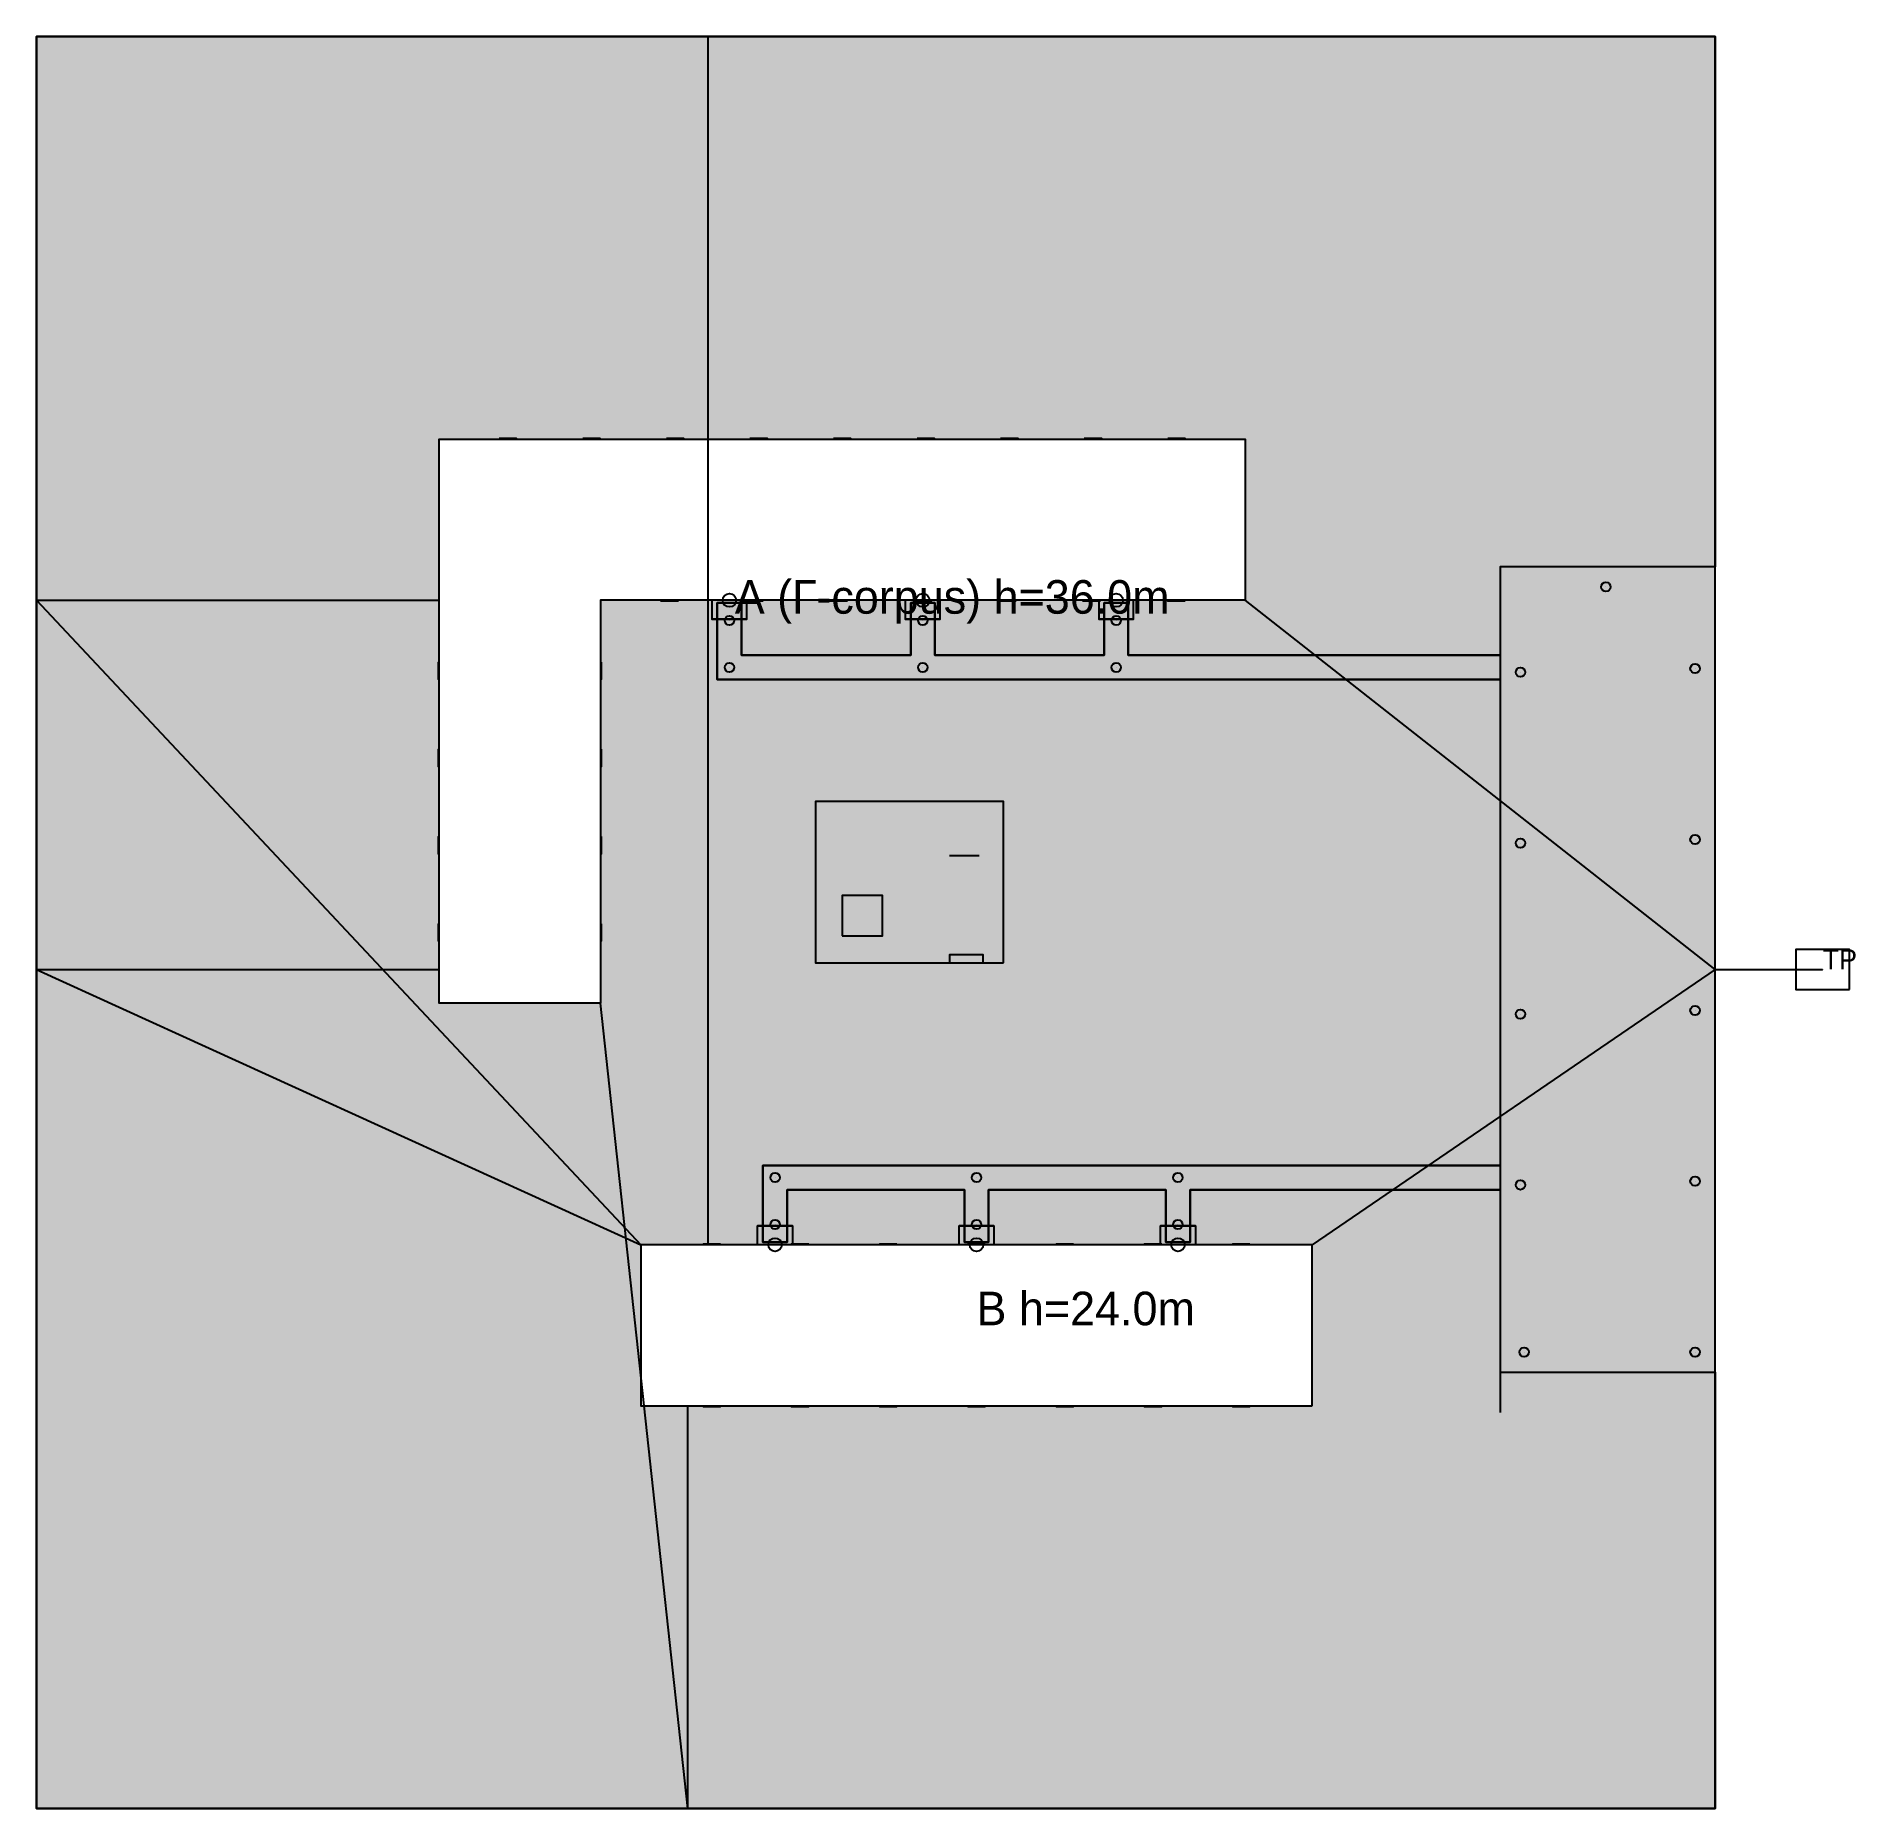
# Model space of a CAD drawing. Header units: metres. Extents: x 10 to 145, y 10 to 142.
import ezdxf

# ---------------------------------------------------------------- set-up
doc = ezdxf.new("R2010")
doc.units = ezdxf.units.M
for name, color, linetype in [('BUILDING_FOOTPRINT', 1, 'Continuous'), ('CANOPIES', 132, 'Continuous'), ('ENTRANCES', 132, 'Continuous'), ('GAS_PIPE', 2, 'Continuous'), ('GRASS', 84, 'Continuous'), ('HEATING_T1', 1, 'Continuous'), ('LABELS', 7, 'Continuous'), ('LAMPS', 2, 'Continuous'), ('PARKING', 253, 'Continuous'), ('PARKING_MARKINGS', 7, 'Continuous'), ('PATHS', 9, 'Continuous'), ('PLAYGROUND', 43, 'Continuous'), ('POWER_CABLE', 253, 'Continuous'), ('SEWER_K1', 30, 'Continuous'), ('TERRITORY_BOUNDARY', 8, 'Continuous'), ('TRANSFORMER_SUBSTATION', 9, 'Continuous'), ('WATER_SUPPLY_B1', 5, 'Continuous'), ('WINDOWS', 150, 'Continuous')]:
    doc.layers.add(name, color=color, linetype=linetype)

msp = doc.modelspace()

# ---------------------------------------------------------------- texts
at = {"layer": 'LABELS'}
for s, p in [('A (Г-corpus) h=36.0m', (62, 99)), ('B h=24.0m', (80, 46))]:
    msp.add_text(s, height=2.5, dxfattribs=at).set_placement(p)
at = {"layer": 'TRANSFORMER_SUBSTATION'}
msp.add_text('TP', height=1.5, dxfattribs=at).set_placement((143, 72.5))

# ---------------------------------------------------------------- hatches: boundary and pattern name
at = {"layer": 'GRASS'}
h = msp.add_hatch(color=84, dxfattribs=at)
h.paths.add_polyline_path([(135, 10), (10, 10), (10, 142), (135, 142), (135, 102.5), (119, 102.5), (119, 95.9), (91.3, 95.9), (91.3, 99.8), (89.5, 99.8), (89.5, 95.9), (76.9, 95.9), (76.9, 99.8), (75.1, 99.8), (75.1, 95.9), (62.5, 95.9), (62.5, 99.8), (60.7, 99.8), (60.7, 94.1), (75.1, 94.1), (89.5, 94.1), (119, 94.1), (119, 57.9), (94.1, 57.9), (79.1, 57.9), (64.1, 57.9), (64.1, 52.2), (65.9, 52.2), (65.9, 56.1), (79.1, 56.1), (79.1, 52.2), (80.9, 52.2), (80.9, 56.1), (94.1, 56.1), (94.1, 52.2), (95.9, 52.2), (95.9, 56.1), (119, 56.1), (119, 42.5), (135, 42.5), (135, 10)])
h.paths.add_polyline_path([(55, 52), (55, 40), (105, 40), (105, 52), (55, 52)], flags=16)
h.paths.add_polyline_path([(68, 73), (82, 73), (82, 85), (68, 85), (68, 73)], flags=16)
h.paths.add_polyline_path([(40, 112), (40, 100), (40, 70), (52, 70), (52, 100), (100, 100), (100, 112), (40, 112)], flags=16)
at = {"layer": 'PARKING'}
msp.add_hatch(color=253, dxfattribs=at).paths.add_polyline_path([(135, 42.5), (135, 102.5), (119, 102.5), (119, 42.5), (135, 42.5)])
at = {"layer": 'PATHS'}
for points in [[(89.5, 94.1), (75.1, 94.1), (60.7, 94.1), (60.7, 99.8), (62.5, 99.8), (62.5, 95.9), (75.1, 95.9), (75.1, 99.8), (76.9, 99.8), (76.9, 95.9), (89.5, 95.9), (89.5, 99.8), (91.3, 99.8), (91.3, 95.9), (119, 95.9), (119, 94.1), (89.5, 94.1)], [(95.9, 56.1), (95.9, 52.2), (94.1, 52.2), (94.1, 56.1), (80.9, 56.1), (80.9, 52.2), (79.1, 52.2), (79.1, 56.1), (65.9, 56.1), (65.9, 52.2), (64.1, 52.2), (64.1, 57.9), (79.1, 57.9), (94.1, 57.9), (119, 57.9), (119, 56.1), (95.9, 56.1)]]:
    msp.add_hatch(color=9, dxfattribs=at).paths.add_polyline_path(points)
at = {"layer": 'PLAYGROUND'}
msp.add_hatch(color=43, dxfattribs=at).paths.add_polyline_path([(82, 73), (82, 85), (68, 85), (68, 73), (82, 73)])

# ---------------------------------------------------------------- linework, layer by layer
at = {"layer": 'BUILDING_FOOTPRINT'}
for points in [[(52, 70), (40, 70), (40, 100), (40, 112), (100, 112), (100, 100), (52, 100), (52, 70)], [(105, 40), (105, 52), (55, 52), (55, 40), (105, 40)]]:
    msp.add_lwpolyline(points, close=True, dxfattribs=at)
at = {"layer": 'CANOPIES'}
for points in [[(62.9, 100, 2.7), (60.3, 100, 2.7), (60.3, 98.6, 2.7), (62.9, 98.6, 2.7)], [(77.3, 100, 2.7), (74.7, 100, 2.7), (74.7, 98.6, 2.7), (77.3, 98.6, 2.7)], [(91.7, 100, 2.7), (89.1, 100, 2.7), (89.1, 98.6, 2.7), (91.7, 98.6, 2.7)], [(60.3, 98.6, 2.7), (62.9, 98.6, 2.7), (62.9, 98.6, 2.45), (60.3, 98.6, 2.45)], [(74.7, 98.6, 2.7), (77.3, 98.6, 2.7), (77.3, 98.6, 2.45), (74.7, 98.6, 2.45)], [(89.1, 98.6, 2.7), (91.7, 98.6, 2.7), (91.7, 98.6, 2.45), (89.1, 98.6, 2.45)], [(66.3, 52, 2.7), (63.7, 52, 2.7), (63.7, 53.4, 2.7), (66.3, 53.4, 2.7)], [(63.7, 53.4, 2.7), (66.3, 53.4, 2.7), (66.3, 53.4, 2.45), (63.7, 53.4, 2.45)], [(81.3, 52, 2.7), (78.7, 52, 2.7), (78.7, 53.4, 2.7), (81.3, 53.4, 2.7)], [(78.7, 53.4, 2.7), (81.3, 53.4, 2.7), (81.3, 53.4, 2.45), (78.7, 53.4, 2.45)], [(96.3, 52, 2.7), (93.7, 52, 2.7), (93.7, 53.4, 2.7), (96.3, 53.4, 2.7)], [(93.7, 53.4, 2.7), (96.3, 53.4, 2.7), (96.3, 53.4, 2.45), (93.7, 53.4, 2.45)]]:
    msp.add_3dface(points, dxfattribs=at)
at = {"layer": 'ENTRANCES'}
for centre in [(61.6, 100, 0.05), (76, 100, 0.05), (90.4, 100, 0.05), (65, 52, 0.05), (80, 52, 0.05), (95, 52, 0.05)]:
    msp.add_circle(centre, 0.5, dxfattribs=at)
at = {"layer": 'GAS_PIPE', "color": 2}
for points in [[(10, 100, 0.6), (40, 100, 0.6), (40, 100, 35)], [(10, 100, 0.6), (55, 52, 0.6), (55, 52, 23)]]:
    msp.add_polyline3d(points, dxfattribs=at)
at = {"layer": 'GRASS'}
msp.add_lwpolyline([(135, 10), (10, 10), (10, 142), (135, 142), (135, 102.5), (119, 102.5), (119, 95.9), (91.3, 95.9), (91.3, 99.8), (89.5, 99.8), (89.5, 95.9), (76.9, 95.9), (76.9, 99.8), (75.1, 99.8), (75.1, 95.9), (62.5, 95.9), (62.5, 99.8), (60.7, 99.8), (60.7, 94.1), (75.1, 94.1), (89.5, 94.1), (119, 94.1), (119, 57.9), (94.1, 57.9), (79.1, 57.9), (64.1, 57.9), (64.1, 52.2), (65.9, 52.2), (65.9, 56.1), (79.1, 56.1), (79.1, 52.2), (80.9, 52.2), (80.9, 56.1), (94.1, 56.1), (94.1, 52.2), (95.9, 52.2), (95.9, 56.1), (119, 56.1), (119, 42.5), (135, 42.5), (135, 10)], close=True, dxfattribs=at)
at = {"layer": 'HEATING_T1', "color": 1}
msp.add_line((60, 142, -1.3), (60, 142, -0.3), dxfattribs=at)
for points in [[(60, 142, -1.3), (60, 112, -1.3), (60, 112, -0.3)], [(60, 142, -1.3), (60, 52, -1.3), (60, 52, -0.3)]]:
    msp.add_polyline3d(points, dxfattribs=at)
at = {"layer": 'LAMPS'}
for p, q in [((126.86, 101), (126.86, 101, 4)), ((61.6, 98.5), (61.6, 98.5, 4)), ((76, 98.5), (76, 98.5, 4)), ((90.4, 98.5), (90.4, 98.5, 4)), ((61.6, 95), (61.6, 95, 4)), ((76, 95), (76, 95, 4)), ((90.4, 95), (90.4, 95, 4)), ((133.5, 94.91), (133.5, 94.91, 4)), ((120.5, 94.64), (120.5, 94.64, 4)), ((120.5, 81.91), (120.5, 81.91, 4)), ((133.5, 82.18), (133.5, 82.18, 4)), ((120.5, 69.18), (120.5, 69.18, 4)), ((133.5, 69.45), (133.5, 69.45, 4)), ((65, 57), (65, 57, 4)), ((80, 57), (80, 57, 4)), ((95, 57), (95, 57, 4)), ((120.5, 56.45), (120.5, 56.45, 4)), ((133.5, 56.73), (133.5, 56.73, 4)), ((65, 53.5), (65, 53.5, 4)), ((80, 53.5), (80, 53.5, 4)), ((95, 53.5), (95, 53.5, 4)), ((120.77, 44), (120.77, 44, 4)), ((133.5, 44), (133.5, 44, 4)), ((133.5, 44), (133.5, 44, 4))]:
    msp.add_line(p, q, dxfattribs=at)
for centre in [(126.86, 101, 4), (61.6, 98.5, 4), (76, 98.5, 4), (90.4, 98.5, 4), (61.6, 95, 4), (76, 95, 4), (90.4, 95, 4), (120.5, 94.64, 4), (133.5, 94.91, 4), (120.5, 81.91, 4), (133.5, 82.18, 4), (120.5, 69.18, 4), (133.5, 69.45, 4), (65, 57, 4), (80, 57, 4), (95, 57, 4), (133.5, 56.73, 4), (120.5, 56.45, 4), (65, 53.5, 4), (80, 53.5, 4), (95, 53.5, 4), (120.77, 44, 4), (133.5, 44, 4), (133.5, 44, 4)]:
    msp.add_circle(centre, 0.35, dxfattribs=at)
at = {"layer": 'PARKING'}
msp.add_lwpolyline([(135, 42.5), (135, 102.5), (119, 102.5), (119, 42.5), (135, 42.5)], close=True, dxfattribs=at)
at = {"layer": 'PARKING_MARKINGS'}
for p, q in [((119, 100), (119, 94.5)), ((119, 97.5), (119, 92)), ((119, 95), (119, 89.5)), ((119, 92.5), (119, 87)), ((119, 90), (119, 84.5)), ((119, 87.5), (119, 82)), ((119, 85), (119, 79.5)), ((119, 82.5), (119, 77)), ((119, 80), (119, 74.5)), ((119, 77.5), (119, 72)), ((119, 75), (119, 69.5)), ((119, 72.5), (119, 67)), ((119, 70), (119, 64.5)), ((119, 67.5), (119, 62)), ((119, 65), (119, 59.5)), ((119, 62.5), (119, 57)), ((119, 60), (119, 54.5)), ((119, 57.5), (119, 52)), ((119, 55), (119, 49.5)), ((119, 52.5), (119, 47)), ((119, 50), (119, 44.5)), ((119, 47.5), (119, 42)), ((119, 45), (119, 39.5))]:
    msp.add_line(p, q, dxfattribs=at)
at = {"layer": 'PATHS'}
for points in [[(89.5, 94.1), (75.1, 94.1), (60.7, 94.1), (60.7, 99.8), (62.5, 99.8), (62.5, 95.9), (75.1, 95.9), (75.1, 99.8), (76.9, 99.8), (76.9, 95.9), (89.5, 95.9), (89.5, 99.8), (91.3, 99.8), (91.3, 95.9), (119, 95.9), (119, 94.1), (89.5, 94.1)], [(95.9, 56.1), (95.9, 52.2), (94.1, 52.2), (94.1, 56.1), (80.9, 56.1), (80.9, 52.2), (79.1, 52.2), (79.1, 56.1), (65.9, 56.1), (65.9, 52.2), (64.1, 52.2), (64.1, 57.9), (79.1, 57.9), (94.1, 57.9), (119, 57.9), (119, 56.1), (95.9, 56.1)]]:
    msp.add_lwpolyline(points, close=True, dxfattribs=at)
at = {"layer": 'PLAYGROUND'}
for p, q in [((78, 81), (78, 81, 1.4)), ((78, 81, 1.4), (80.2, 81, 1.4)), ((80.2, 81), (80.2, 81, 1.4))]:
    msp.add_line(p, q, dxfattribs=at)
for points in [[(82, 73), (82, 85), (68, 85), (68, 73), (82, 73)], [(70, 75), (73, 75), (73, 78), (70, 78)], [(78, 73), (80.5, 73), (80.5, 73.6), (78, 73.6)]]:
    msp.add_lwpolyline(points, close=True, dxfattribs=at)
at = {"layer": 'POWER_CABLE', "color": 253}
msp.add_line((135, 72.5, -0.7), (135, 72.5, -0.3), dxfattribs=at)
for points in [[(135, 72.5, -0.7), (100, 100, -0.7), (100, 100, -0.3)], [(135, 72.5, -0.7), (105, 52, -0.7), (105, 52, -0.3)], [(135, 72.5, -0.7), (143, 72.5, -0.7), (143, 72.5, 0.1)]]:
    msp.add_polyline3d(points, dxfattribs=at)
at = {"layer": 'SEWER_K1', "color": 30}
msp.add_line((58.5, 10, -2.2), (58.5, 10, -0.3), dxfattribs=at)
for points in [[(58.5, 10, -2.2), (52, 70, -2.2), (52, 70, -0.3)], [(58.5, 10, -2.2), (58.5, 40, -2.2), (58.5, 40, -0.3)]]:
    msp.add_polyline3d(points, dxfattribs=at)
at = {"layer": 'TERRITORY_BOUNDARY'}
msp.add_lwpolyline([(135, 142), (10, 142), (10, 10), (135, 10), (135, 142)], close=True, dxfattribs=at)
at = {"layer": 'TRANSFORMER_SUBSTATION'}
msp.add_lwpolyline([(145, 71), (145, 74), (141, 74), (141, 71), (145, 71)], close=True, dxfattribs=at)
at = {"layer": 'WATER_SUPPLY_B1', "color": 5}
msp.add_line((10, 72.5, -1.6), (10, 72.5, -0.3), dxfattribs=at)
for points in [[(10, 72.5, -1.6), (40, 72.5, -1.6), (40, 72.5, -0.3)], [(10, 72.5, -1.6), (55, 52, -1.6), (55, 52, -0.3)]]:
    msp.add_polyline3d(points, dxfattribs=at)
at = {"layer": 'WINDOWS'}
for points in [[(44.46, 112.05, 1), (45.76, 112.05, 1), (45.76, 112.05, 2.4), (44.46, 112.05, 2.4)], [(44.46, 112.05, 4), (45.76, 112.05, 4), (45.76, 112.05, 5.4), (44.46, 112.05, 5.4)], [(44.46, 112.05, 7), (45.76, 112.05, 7), (45.76, 112.05, 8.4), (44.46, 112.05, 8.4)], [(44.46, 112.05, 10), (45.76, 112.05, 10), (45.76, 112.05, 11.4), (44.46, 112.05, 11.4)], [(44.46, 112.05, 13), (45.76, 112.05, 13), (45.76, 112.05, 14.4), (44.46, 112.05, 14.4)], [(44.46, 112.05, 16), (45.76, 112.05, 16), (45.76, 112.05, 17.4), (44.46, 112.05, 17.4)], [(44.46, 112.05, 19), (45.76, 112.05, 19), (45.76, 112.05, 20.4), (44.46, 112.05, 20.4)], [(44.46, 112.05, 22), (45.76, 112.05, 22), (45.76, 112.05, 23.4), (44.46, 112.05, 23.4)], [(44.46, 112.05, 25), (45.76, 112.05, 25), (45.76, 112.05, 26.4), (44.46, 112.05, 26.4)], [(44.46, 112.05, 28), (45.76, 112.05, 28), (45.76, 112.05, 29.4), (44.46, 112.05, 29.4)], [(44.46, 112.05, 31), (45.76, 112.05, 31), (45.76, 112.05, 32.4), (44.46, 112.05, 32.4)], [(44.46, 112.05, 34), (45.76, 112.05, 34), (45.76, 112.05, 35.4), (44.46, 112.05, 35.4)], [(50.68, 112.05, 1), (51.98, 112.05, 1), (51.98, 112.05, 2.4), (50.68, 112.05, 2.4)], [(50.68, 112.05, 4), (51.98, 112.05, 4), (51.98, 112.05, 5.4), (50.68, 112.05, 5.4)], [(50.68, 112.05, 7), (51.98, 112.05, 7), (51.98, 112.05, 8.4), (50.68, 112.05, 8.4)], [(50.68, 112.05, 10), (51.98, 112.05, 10), (51.98, 112.05, 11.4), (50.68, 112.05, 11.4)], [(50.68, 112.05, 13), (51.98, 112.05, 13), (51.98, 112.05, 14.4), (50.68, 112.05, 14.4)], [(50.68, 112.05, 16), (51.98, 112.05, 16), (51.98, 112.05, 17.4), (50.68, 112.05, 17.4)], [(50.68, 112.05, 19), (51.98, 112.05, 19), (51.98, 112.05, 20.4), (50.68, 112.05, 20.4)], [(50.68, 112.05, 22), (51.98, 112.05, 22), (51.98, 112.05, 23.4), (50.68, 112.05, 23.4)], [(50.68, 112.05, 25), (51.98, 112.05, 25), (51.98, 112.05, 26.4), (50.68, 112.05, 26.4)], [(50.68, 112.05, 28), (51.98, 112.05, 28), (51.98, 112.05, 29.4), (50.68, 112.05, 29.4)], [(50.68, 112.05, 31), (51.98, 112.05, 31), (51.98, 112.05, 32.4), (50.68, 112.05, 32.4)], [(50.68, 112.05, 34), (51.98, 112.05, 34), (51.98, 112.05, 35.4), (50.68, 112.05, 35.4)], [(56.91, 112.05, 1), (58.21, 112.05, 1), (58.21, 112.05, 2.4), (56.91, 112.05, 2.4)], [(56.91, 112.05, 4), (58.21, 112.05, 4), (58.21, 112.05, 5.4), (56.91, 112.05, 5.4)], [(56.91, 112.05, 7), (58.21, 112.05, 7), (58.21, 112.05, 8.4), (56.91, 112.05, 8.4)], [(56.91, 112.05, 10), (58.21, 112.05, 10), (58.21, 112.05, 11.4), (56.91, 112.05, 11.4)], [(56.91, 112.05, 13), (58.21, 112.05, 13), (58.21, 112.05, 14.4), (56.91, 112.05, 14.4)], [(56.91, 112.05, 16), (58.21, 112.05, 16), (58.21, 112.05, 17.4), (56.91, 112.05, 17.4)], [(56.91, 112.05, 19), (58.21, 112.05, 19), (58.21, 112.05, 20.4), (56.91, 112.05, 20.4)], [(56.91, 112.05, 22), (58.21, 112.05, 22), (58.21, 112.05, 23.4), (56.91, 112.05, 23.4)], [(56.91, 112.05, 25), (58.21, 112.05, 25), (58.21, 112.05, 26.4), (56.91, 112.05, 26.4)], [(56.91, 112.05, 28), (58.21, 112.05, 28), (58.21, 112.05, 29.4), (56.91, 112.05, 29.4)], [(56.91, 112.05, 31), (58.21, 112.05, 31), (58.21, 112.05, 32.4), (56.91, 112.05, 32.4)], [(56.91, 112.05, 34), (58.21, 112.05, 34), (58.21, 112.05, 35.4), (56.91, 112.05, 35.4)], [(63.13, 112.05, 1), (64.43, 112.05, 1), (64.43, 112.05, 2.4), (63.13, 112.05, 2.4)], [(63.13, 112.05, 4), (64.43, 112.05, 4), (64.43, 112.05, 5.4), (63.13, 112.05, 5.4)], [(63.13, 112.05, 7), (64.43, 112.05, 7), (64.43, 112.05, 8.4), (63.13, 112.05, 8.4)], [(63.13, 112.05, 10), (64.43, 112.05, 10), (64.43, 112.05, 11.4), (63.13, 112.05, 11.4)], [(63.13, 112.05, 13), (64.43, 112.05, 13), (64.43, 112.05, 14.4), (63.13, 112.05, 14.4)], [(63.13, 112.05, 16), (64.43, 112.05, 16), (64.43, 112.05, 17.4), (63.13, 112.05, 17.4)], [(63.13, 112.05, 19), (64.43, 112.05, 19), (64.43, 112.05, 20.4), (63.13, 112.05, 20.4)], [(63.13, 112.05, 22), (64.43, 112.05, 22), (64.43, 112.05, 23.4), (63.13, 112.05, 23.4)], [(63.13, 112.05, 25), (64.43, 112.05, 25), (64.43, 112.05, 26.4), (63.13, 112.05, 26.4)], [(63.13, 112.05, 28), (64.43, 112.05, 28), (64.43, 112.05, 29.4), (63.13, 112.05, 29.4)], [(63.13, 112.05, 31), (64.43, 112.05, 31), (64.43, 112.05, 32.4), (63.13, 112.05, 32.4)], [(63.13, 112.05, 34), (64.43, 112.05, 34), (64.43, 112.05, 35.4), (63.13, 112.05, 35.4)], [(69.35, 112.05, 1), (70.65, 112.05, 1), (70.65, 112.05, 2.4), (69.35, 112.05, 2.4)], [(69.35, 112.05, 4), (70.65, 112.05, 4), (70.65, 112.05, 5.4), (69.35, 112.05, 5.4)], [(69.35, 112.05, 7), (70.65, 112.05, 7), (70.65, 112.05, 8.4), (69.35, 112.05, 8.4)], [(69.35, 112.05, 10), (70.65, 112.05, 10), (70.65, 112.05, 11.4), (69.35, 112.05, 11.4)], [(69.35, 112.05, 13), (70.65, 112.05, 13), (70.65, 112.05, 14.4), (69.35, 112.05, 14.4)], [(69.35, 112.05, 16), (70.65, 112.05, 16), (70.65, 112.05, 17.4), (69.35, 112.05, 17.4)], [(69.35, 112.05, 19), (70.65, 112.05, 19), (70.65, 112.05, 20.4), (69.35, 112.05, 20.4)], [(69.35, 112.05, 22), (70.65, 112.05, 22), (70.65, 112.05, 23.4), (69.35, 112.05, 23.4)], [(69.35, 112.05, 25), (70.65, 112.05, 25), (70.65, 112.05, 26.4), (69.35, 112.05, 26.4)], [(69.35, 112.05, 28), (70.65, 112.05, 28), (70.65, 112.05, 29.4), (69.35, 112.05, 29.4)], [(69.35, 112.05, 31), (70.65, 112.05, 31), (70.65, 112.05, 32.4), (69.35, 112.05, 32.4)], [(69.35, 112.05, 34), (70.65, 112.05, 34), (70.65, 112.05, 35.4), (69.35, 112.05, 35.4)], [(75.57, 112.05, 1), (76.87, 112.05, 1), (76.87, 112.05, 2.4), (75.57, 112.05, 2.4)], [(75.57, 112.05, 4), (76.87, 112.05, 4), (76.87, 112.05, 5.4), (75.57, 112.05, 5.4)], [(75.57, 112.05, 7), (76.87, 112.05, 7), (76.87, 112.05, 8.4), (75.57, 112.05, 8.4)], [(75.57, 112.05, 10), (76.87, 112.05, 10), (76.87, 112.05, 11.4), (75.57, 112.05, 11.4)], [(75.57, 112.05, 13), (76.87, 112.05, 13), (76.87, 112.05, 14.4), (75.57, 112.05, 14.4)], [(75.57, 112.05, 16), (76.87, 112.05, 16), (76.87, 112.05, 17.4), (75.57, 112.05, 17.4)], [(75.57, 112.05, 19), (76.87, 112.05, 19), (76.87, 112.05, 20.4), (75.57, 112.05, 20.4)], [(75.57, 112.05, 22), (76.87, 112.05, 22), (76.87, 112.05, 23.4), (75.57, 112.05, 23.4)], [(75.57, 112.05, 25), (76.87, 112.05, 25), (76.87, 112.05, 26.4), (75.57, 112.05, 26.4)], [(75.57, 112.05, 28), (76.87, 112.05, 28), (76.87, 112.05, 29.4), (75.57, 112.05, 29.4)], [(75.57, 112.05, 31), (76.87, 112.05, 31), (76.87, 112.05, 32.4), (75.57, 112.05, 32.4)], [(75.57, 112.05, 34), (76.87, 112.05, 34), (76.87, 112.05, 35.4), (75.57, 112.05, 35.4)], [(81.79, 112.05, 1), (83.09, 112.05, 1), (83.09, 112.05, 2.4), (81.79, 112.05, 2.4)], [(81.79, 112.05, 4), (83.09, 112.05, 4), (83.09, 112.05, 5.4), (81.79, 112.05, 5.4)], [(81.79, 112.05, 7), (83.09, 112.05, 7), (83.09, 112.05, 8.4), (81.79, 112.05, 8.4)], [(81.79, 112.05, 10), (83.09, 112.05, 10), (83.09, 112.05, 11.4), (81.79, 112.05, 11.4)], [(81.79, 112.05, 13), (83.09, 112.05, 13), (83.09, 112.05, 14.4), (81.79, 112.05, 14.4)], [(81.79, 112.05, 16), (83.09, 112.05, 16), (83.09, 112.05, 17.4), (81.79, 112.05, 17.4)], [(81.79, 112.05, 19), (83.09, 112.05, 19), (83.09, 112.05, 20.4), (81.79, 112.05, 20.4)], [(81.79, 112.05, 22), (83.09, 112.05, 22), (83.09, 112.05, 23.4), (81.79, 112.05, 23.4)], [(81.79, 112.05, 25), (83.09, 112.05, 25), (83.09, 112.05, 26.4), (81.79, 112.05, 26.4)], [(81.79, 112.05, 28), (83.09, 112.05, 28), (83.09, 112.05, 29.4), (81.79, 112.05, 29.4)], [(81.79, 112.05, 31), (83.09, 112.05, 31), (83.09, 112.05, 32.4), (81.79, 112.05, 32.4)], [(81.79, 112.05, 34), (83.09, 112.05, 34), (83.09, 112.05, 35.4), (81.79, 112.05, 35.4)], [(88.02, 112.05, 1), (89.32, 112.05, 1), (89.32, 112.05, 2.4), (88.02, 112.05, 2.4)], [(88.02, 112.05, 4), (89.32, 112.05, 4), (89.32, 112.05, 5.4), (88.02, 112.05, 5.4)], [(88.02, 112.05, 7), (89.32, 112.05, 7), (89.32, 112.05, 8.4), (88.02, 112.05, 8.4)], [(88.02, 112.05, 10), (89.32, 112.05, 10), (89.32, 112.05, 11.4), (88.02, 112.05, 11.4)], [(88.02, 112.05, 13), (89.32, 112.05, 13), (89.32, 112.05, 14.4), (88.02, 112.05, 14.4)], [(88.02, 112.05, 16), (89.32, 112.05, 16), (89.32, 112.05, 17.4), (88.02, 112.05, 17.4)], [(88.02, 112.05, 19), (89.32, 112.05, 19), (89.32, 112.05, 20.4), (88.02, 112.05, 20.4)], [(88.02, 112.05, 22), (89.32, 112.05, 22), (89.32, 112.05, 23.4), (88.02, 112.05, 23.4)], [(88.02, 112.05, 25), (89.32, 112.05, 25), (89.32, 112.05, 26.4), (88.02, 112.05, 26.4)], [(88.02, 112.05, 28), (89.32, 112.05, 28), (89.32, 112.05, 29.4), (88.02, 112.05, 29.4)], [(88.02, 112.05, 31), (89.32, 112.05, 31), (89.32, 112.05, 32.4), (88.02, 112.05, 32.4)], [(88.02, 112.05, 34), (89.32, 112.05, 34), (89.32, 112.05, 35.4), (88.02, 112.05, 35.4)], [(94.24, 112.05, 1), (95.54, 112.05, 1), (95.54, 112.05, 2.4), (94.24, 112.05, 2.4)], [(94.24, 112.05, 4), (95.54, 112.05, 4), (95.54, 112.05, 5.4), (94.24, 112.05, 5.4)], [(94.24, 112.05, 7), (95.54, 112.05, 7), (95.54, 112.05, 8.4), (94.24, 112.05, 8.4)], [(94.24, 112.05, 10), (95.54, 112.05, 10), (95.54, 112.05, 11.4), (94.24, 112.05, 11.4)], [(94.24, 112.05, 13), (95.54, 112.05, 13), (95.54, 112.05, 14.4), (94.24, 112.05, 14.4)], [(94.24, 112.05, 16), (95.54, 112.05, 16), (95.54, 112.05, 17.4), (94.24, 112.05, 17.4)], [(94.24, 112.05, 19), (95.54, 112.05, 19), (95.54, 112.05, 20.4), (94.24, 112.05, 20.4)], [(94.24, 112.05, 22), (95.54, 112.05, 22), (95.54, 112.05, 23.4), (94.24, 112.05, 23.4)], [(94.24, 112.05, 25), (95.54, 112.05, 25), (95.54, 112.05, 26.4), (94.24, 112.05, 26.4)], [(94.24, 112.05, 28), (95.54, 112.05, 28), (95.54, 112.05, 29.4), (94.24, 112.05, 29.4)], [(94.24, 112.05, 31), (95.54, 112.05, 31), (95.54, 112.05, 32.4), (94.24, 112.05, 32.4)], [(94.24, 112.05, 34), (95.54, 112.05, 34), (95.54, 112.05, 35.4), (94.24, 112.05, 35.4)], [(57.79, 99.95, 1), (56.49, 99.95, 1), (56.49, 99.95, 2.4), (57.79, 99.95, 2.4)], [(57.79, 99.95, 4), (56.49, 99.95, 4), (56.49, 99.95, 5.4), (57.79, 99.95, 5.4)], [(57.79, 99.95, 7), (56.49, 99.95, 7), (56.49, 99.95, 8.4), (57.79, 99.95, 8.4)], [(57.79, 99.95, 10), (56.49, 99.95, 10), (56.49, 99.95, 11.4), (57.79, 99.95, 11.4)], [(57.79, 99.95, 13), (56.49, 99.95, 13), (56.49, 99.95, 14.4), (57.79, 99.95, 14.4)], [(57.79, 99.95, 16), (56.49, 99.95, 16), (56.49, 99.95, 17.4), (57.79, 99.95, 17.4)], [(57.79, 99.95, 19), (56.49, 99.95, 19), (56.49, 99.95, 20.4), (57.79, 99.95, 20.4)], [(57.79, 99.95, 22), (56.49, 99.95, 22), (56.49, 99.95, 23.4), (57.79, 99.95, 23.4)], [(57.79, 99.95, 25), (56.49, 99.95, 25), (56.49, 99.95, 26.4), (57.79, 99.95, 26.4)], [(57.79, 99.95, 28), (56.49, 99.95, 28), (56.49, 99.95, 29.4), (57.79, 99.95, 29.4)], [(57.79, 99.95, 31), (56.49, 99.95, 31), (56.49, 99.95, 32.4), (57.79, 99.95, 32.4)], [(57.79, 99.95, 34), (56.49, 99.95, 34), (56.49, 99.95, 35.4), (57.79, 99.95, 35.4)], [(64.08, 99.95, 4), (62.78, 99.95, 4), (62.78, 99.95, 5.4), (64.08, 99.95, 5.4)], [(64.08, 99.95, 7), (62.78, 99.95, 7), (62.78, 99.95, 8.4), (64.08, 99.95, 8.4)], [(64.08, 99.95, 10), (62.78, 99.95, 10), (62.78, 99.95, 11.4), (64.08, 99.95, 11.4)], [(64.08, 99.95, 13), (62.78, 99.95, 13), (62.78, 99.95, 14.4), (64.08, 99.95, 14.4)], [(64.08, 99.95, 16), (62.78, 99.95, 16), (62.78, 99.95, 17.4), (64.08, 99.95, 17.4)], [(64.08, 99.95, 19), (62.78, 99.95, 19), (62.78, 99.95, 20.4), (64.08, 99.95, 20.4)], [(64.08, 99.95, 22), (62.78, 99.95, 22), (62.78, 99.95, 23.4), (64.08, 99.95, 23.4)], [(64.08, 99.95, 25), (62.78, 99.95, 25), (62.78, 99.95, 26.4), (64.08, 99.95, 26.4)], [(64.08, 99.95, 28), (62.78, 99.95, 28), (62.78, 99.95, 29.4), (64.08, 99.95, 29.4)], [(64.08, 99.95, 31), (62.78, 99.95, 31), (62.78, 99.95, 32.4), (64.08, 99.95, 32.4)], [(64.08, 99.95, 34), (62.78, 99.95, 34), (62.78, 99.95, 35.4), (64.08, 99.95, 35.4)], [(70.36, 99.95, 1), (69.06, 99.95, 1), (69.06, 99.95, 2.4), (70.36, 99.95, 2.4)], [(70.36, 99.95, 4), (69.06, 99.95, 4), (69.06, 99.95, 5.4), (70.36, 99.95, 5.4)], [(70.36, 99.95, 7), (69.06, 99.95, 7), (69.06, 99.95, 8.4), (70.36, 99.95, 8.4)], [(70.36, 99.95, 10), (69.06, 99.95, 10), (69.06, 99.95, 11.4), (70.36, 99.95, 11.4)], [(70.36, 99.95, 13), (69.06, 99.95, 13), (69.06, 99.95, 14.4), (70.36, 99.95, 14.4)], [(70.36, 99.95, 16), (69.06, 99.95, 16), (69.06, 99.95, 17.4), (70.36, 99.95, 17.4)], [(70.36, 99.95, 19), (69.06, 99.95, 19), (69.06, 99.95, 20.4), (70.36, 99.95, 20.4)], [(70.36, 99.95, 22), (69.06, 99.95, 22), (69.06, 99.95, 23.4), (70.36, 99.95, 23.4)], [(70.36, 99.95, 25), (69.06, 99.95, 25), (69.06, 99.95, 26.4), (70.36, 99.95, 26.4)], [(70.36, 99.95, 28), (69.06, 99.95, 28), (69.06, 99.95, 29.4), (70.36, 99.95, 29.4)], [(70.36, 99.95, 31), (69.06, 99.95, 31), (69.06, 99.95, 32.4), (70.36, 99.95, 32.4)], [(70.36, 99.95, 34), (69.06, 99.95, 34), (69.06, 99.95, 35.4), (70.36, 99.95, 35.4)], [(76.65, 99.95, 4), (75.35, 99.95, 4), (75.35, 99.95, 5.4), (76.65, 99.95, 5.4)], [(76.65, 99.95, 7), (75.35, 99.95, 7), (75.35, 99.95, 8.4), (76.65, 99.95, 8.4)], [(76.65, 99.95, 10), (75.35, 99.95, 10), (75.35, 99.95, 11.4), (76.65, 99.95, 11.4)], [(76.65, 99.95, 13), (75.35, 99.95, 13), (75.35, 99.95, 14.4), (76.65, 99.95, 14.4)], [(76.65, 99.95, 16), (75.35, 99.95, 16), (75.35, 99.95, 17.4), (76.65, 99.95, 17.4)], [(76.65, 99.95, 19), (75.35, 99.95, 19), (75.35, 99.95, 20.4), (76.65, 99.95, 20.4)], [(76.65, 99.95, 22), (75.35, 99.95, 22), (75.35, 99.95, 23.4), (76.65, 99.95, 23.4)], [(76.65, 99.95, 25), (75.35, 99.95, 25), (75.35, 99.95, 26.4), (76.65, 99.95, 26.4)], [(76.65, 99.95, 28), (75.35, 99.95, 28), (75.35, 99.95, 29.4), (76.65, 99.95, 29.4)], [(76.65, 99.95, 31), (75.35, 99.95, 31), (75.35, 99.95, 32.4), (76.65, 99.95, 32.4)], [(76.65, 99.95, 34), (75.35, 99.95, 34), (75.35, 99.95, 35.4), (76.65, 99.95, 35.4)], [(82.94, 99.95, 1), (81.64, 99.95, 1), (81.64, 99.95, 2.4), (82.94, 99.95, 2.4)], [(82.94, 99.95, 4), (81.64, 99.95, 4), (81.64, 99.95, 5.4), (82.94, 99.95, 5.4)], [(82.94, 99.95, 7), (81.64, 99.95, 7), (81.64, 99.95, 8.4), (82.94, 99.95, 8.4)], [(82.94, 99.95, 10), (81.64, 99.95, 10), (81.64, 99.95, 11.4), (82.94, 99.95, 11.4)], [(82.94, 99.95, 13), (81.64, 99.95, 13), (81.64, 99.95, 14.4), (82.94, 99.95, 14.4)], [(82.94, 99.95, 16), (81.64, 99.95, 16), (81.64, 99.95, 17.4), (82.94, 99.95, 17.4)], [(82.94, 99.95, 19), (81.64, 99.95, 19), (81.64, 99.95, 20.4), (82.94, 99.95, 20.4)], [(82.94, 99.95, 22), (81.64, 99.95, 22), (81.64, 99.95, 23.4), (82.94, 99.95, 23.4)], [(82.94, 99.95, 25), (81.64, 99.95, 25), (81.64, 99.95, 26.4), (82.94, 99.95, 26.4)], [(82.94, 99.95, 28), (81.64, 99.95, 28), (81.64, 99.95, 29.4), (82.94, 99.95, 29.4)], [(82.94, 99.95, 31), (81.64, 99.95, 31), (81.64, 99.95, 32.4), (82.94, 99.95, 32.4)], [(82.94, 99.95, 34), (81.64, 99.95, 34), (81.64, 99.95, 35.4), (82.94, 99.95, 35.4)], [(89.22, 99.95, 4), (87.92, 99.95, 4), (87.92, 99.95, 5.4), (89.22, 99.95, 5.4)], [(89.22, 99.95, 7), (87.92, 99.95, 7), (87.92, 99.95, 8.4), (89.22, 99.95, 8.4)], [(89.22, 99.95, 10), (87.92, 99.95, 10), (87.92, 99.95, 11.4), (89.22, 99.95, 11.4)], [(89.22, 99.95, 13), (87.92, 99.95, 13), (87.92, 99.95, 14.4), (89.22, 99.95, 14.4)], [(89.22, 99.95, 16), (87.92, 99.95, 16), (87.92, 99.95, 17.4), (89.22, 99.95, 17.4)], [(89.22, 99.95, 19), (87.92, 99.95, 19), (87.92, 99.95, 20.4), (89.22, 99.95, 20.4)], [(89.22, 99.95, 22), (87.92, 99.95, 22), (87.92, 99.95, 23.4), (89.22, 99.95, 23.4)], [(89.22, 99.95, 25), (87.92, 99.95, 25), (87.92, 99.95, 26.4), (89.22, 99.95, 26.4)], [(89.22, 99.95, 28), (87.92, 99.95, 28), (87.92, 99.95, 29.4), (89.22, 99.95, 29.4)], [(89.22, 99.95, 31), (87.92, 99.95, 31), (87.92, 99.95, 32.4), (89.22, 99.95, 32.4)], [(89.22, 99.95, 34), (87.92, 99.95, 34), (87.92, 99.95, 35.4), (89.22, 99.95, 35.4)], [(95.51, 99.95, 1), (94.21, 99.95, 1), (94.21, 99.95, 2.4), (95.51, 99.95, 2.4)], [(95.51, 99.95, 4), (94.21, 99.95, 4), (94.21, 99.95, 5.4), (95.51, 99.95, 5.4)], [(95.51, 99.95, 7), (94.21, 99.95, 7), (94.21, 99.95, 8.4), (95.51, 99.95, 8.4)], [(95.51, 99.95, 10), (94.21, 99.95, 10), (94.21, 99.95, 11.4), (95.51, 99.95, 11.4)], [(95.51, 99.95, 13), (94.21, 99.95, 13), (94.21, 99.95, 14.4), (95.51, 99.95, 14.4)], [(95.51, 99.95, 16), (94.21, 99.95, 16), (94.21, 99.95, 17.4), (95.51, 99.95, 17.4)], [(95.51, 99.95, 19), (94.21, 99.95, 19), (94.21, 99.95, 20.4), (95.51, 99.95, 20.4)], [(95.51, 99.95, 22), (94.21, 99.95, 22), (94.21, 99.95, 23.4), (95.51, 99.95, 23.4)], [(95.51, 99.95, 25), (94.21, 99.95, 25), (94.21, 99.95, 26.4), (95.51, 99.95, 26.4)], [(95.51, 99.95, 28), (94.21, 99.95, 28), (94.21, 99.95, 29.4), (95.51, 99.95, 29.4)], [(95.51, 99.95, 31), (94.21, 99.95, 31), (94.21, 99.95, 32.4), (95.51, 99.95, 32.4)], [(95.51, 99.95, 34), (94.21, 99.95, 34), (94.21, 99.95, 35.4), (95.51, 99.95, 35.4)], [(39.95, 94.1, 1), (39.95, 95.4, 1), (39.95, 95.4, 2.4), (39.95, 94.1, 2.4)], [(39.95, 94.1, 4), (39.95, 95.4, 4), (39.95, 95.4, 5.4), (39.95, 94.1, 5.4)], [(39.95, 94.1, 7), (39.95, 95.4, 7), (39.95, 95.4, 8.4), (39.95, 94.1, 8.4)], [(39.95, 94.1, 10), (39.95, 95.4, 10), (39.95, 95.4, 11.4), (39.95, 94.1, 11.4)], [(39.95, 94.1, 13), (39.95, 95.4, 13), (39.95, 95.4, 14.4), (39.95, 94.1, 14.4)], [(39.95, 94.1, 16), (39.95, 95.4, 16), (39.95, 95.4, 17.4), (39.95, 94.1, 17.4)], [(39.95, 94.1, 19), (39.95, 95.4, 19), (39.95, 95.4, 20.4), (39.95, 94.1, 20.4)], [(39.95, 94.1, 22), (39.95, 95.4, 22), (39.95, 95.4, 23.4), (39.95, 94.1, 23.4)], [(39.95, 94.1, 25), (39.95, 95.4, 25), (39.95, 95.4, 26.4), (39.95, 94.1, 26.4)], [(39.95, 94.1, 28), (39.95, 95.4, 28), (39.95, 95.4, 29.4), (39.95, 94.1, 29.4)], [(39.95, 94.1, 31), (39.95, 95.4, 31), (39.95, 95.4, 32.4), (39.95, 94.1, 32.4)], [(39.95, 94.1, 34), (39.95, 95.4, 34), (39.95, 95.4, 35.4), (39.95, 94.1, 35.4)], [(52.05, 95.4, 1), (52.05, 94.1, 1), (52.05, 94.1, 2.4), (52.05, 95.4, 2.4)], [(52.05, 95.4, 4), (52.05, 94.1, 4), (52.05, 94.1, 5.4), (52.05, 95.4, 5.4)], [(52.05, 95.4, 7), (52.05, 94.1, 7), (52.05, 94.1, 8.4), (52.05, 95.4, 8.4)], [(52.05, 95.4, 10), (52.05, 94.1, 10), (52.05, 94.1, 11.4), (52.05, 95.4, 11.4)], [(52.05, 95.4, 13), (52.05, 94.1, 13), (52.05, 94.1, 14.4), (52.05, 95.4, 14.4)], [(52.05, 95.4, 16), (52.05, 94.1, 16), (52.05, 94.1, 17.4), (52.05, 95.4, 17.4)], [(52.05, 95.4, 19), (52.05, 94.1, 19), (52.05, 94.1, 20.4), (52.05, 95.4, 20.4)], [(52.05, 95.4, 22), (52.05, 94.1, 22), (52.05, 94.1, 23.4), (52.05, 95.4, 23.4)], [(52.05, 95.4, 25), (52.05, 94.1, 25), (52.05, 94.1, 26.4), (52.05, 95.4, 26.4)], [(52.05, 95.4, 28), (52.05, 94.1, 28), (52.05, 94.1, 29.4), (52.05, 95.4, 29.4)], [(52.05, 95.4, 31), (52.05, 94.1, 31), (52.05, 94.1, 32.4), (52.05, 95.4, 32.4)], [(52.05, 95.4, 34), (52.05, 94.1, 34), (52.05, 94.1, 35.4), (52.05, 95.4, 35.4)], [(39.95, 87.6, 1), (39.95, 88.9, 1), (39.95, 88.9, 2.4), (39.95, 87.6, 2.4)], [(39.95, 87.6, 4), (39.95, 88.9, 4), (39.95, 88.9, 5.4), (39.95, 87.6, 5.4)], [(39.95, 87.6, 7), (39.95, 88.9, 7), (39.95, 88.9, 8.4), (39.95, 87.6, 8.4)], [(39.95, 87.6, 10), (39.95, 88.9, 10), (39.95, 88.9, 11.4), (39.95, 87.6, 11.4)], [(39.95, 87.6, 13), (39.95, 88.9, 13), (39.95, 88.9, 14.4), (39.95, 87.6, 14.4)], [(39.95, 87.6, 16), (39.95, 88.9, 16), (39.95, 88.9, 17.4), (39.95, 87.6, 17.4)], [(39.95, 87.6, 19), (39.95, 88.9, 19), (39.95, 88.9, 20.4), (39.95, 87.6, 20.4)], [(39.95, 87.6, 22), (39.95, 88.9, 22), (39.95, 88.9, 23.4), (39.95, 87.6, 23.4)], [(39.95, 87.6, 25), (39.95, 88.9, 25), (39.95, 88.9, 26.4), (39.95, 87.6, 26.4)], [(39.95, 87.6, 28), (39.95, 88.9, 28), (39.95, 88.9, 29.4), (39.95, 87.6, 29.4)], [(39.95, 87.6, 31), (39.95, 88.9, 31), (39.95, 88.9, 32.4), (39.95, 87.6, 32.4)], [(39.95, 87.6, 34), (39.95, 88.9, 34), (39.95, 88.9, 35.4), (39.95, 87.6, 35.4)], [(52.05, 88.9, 1), (52.05, 87.6, 1), (52.05, 87.6, 2.4), (52.05, 88.9, 2.4)], [(52.05, 88.9, 4), (52.05, 87.6, 4), (52.05, 87.6, 5.4), (52.05, 88.9, 5.4)], [(52.05, 88.9, 7), (52.05, 87.6, 7), (52.05, 87.6, 8.4), (52.05, 88.9, 8.4)], [(52.05, 88.9, 10), (52.05, 87.6, 10), (52.05, 87.6, 11.4), (52.05, 88.9, 11.4)], [(52.05, 88.9, 13), (52.05, 87.6, 13), (52.05, 87.6, 14.4), (52.05, 88.9, 14.4)], [(52.05, 88.9, 16), (52.05, 87.6, 16), (52.05, 87.6, 17.4), (52.05, 88.9, 17.4)], [(52.05, 88.9, 19), (52.05, 87.6, 19), (52.05, 87.6, 20.4), (52.05, 88.9, 20.4)], [(52.05, 88.9, 22), (52.05, 87.6, 22), (52.05, 87.6, 23.4), (52.05, 88.9, 23.4)], [(52.05, 88.9, 25), (52.05, 87.6, 25), (52.05, 87.6, 26.4), (52.05, 88.9, 26.4)], [(52.05, 88.9, 28), (52.05, 87.6, 28), (52.05, 87.6, 29.4), (52.05, 88.9, 29.4)], [(52.05, 88.9, 31), (52.05, 87.6, 31), (52.05, 87.6, 32.4), (52.05, 88.9, 32.4)], [(52.05, 88.9, 34), (52.05, 87.6, 34), (52.05, 87.6, 35.4), (52.05, 88.9, 35.4)], [(39.95, 81.1, 1), (39.95, 82.4, 1), (39.95, 82.4, 2.4), (39.95, 81.1, 2.4)], [(39.95, 81.1, 4), (39.95, 82.4, 4), (39.95, 82.4, 5.4), (39.95, 81.1, 5.4)], [(39.95, 81.1, 7), (39.95, 82.4, 7), (39.95, 82.4, 8.4), (39.95, 81.1, 8.4)], [(39.95, 81.1, 10), (39.95, 82.4, 10), (39.95, 82.4, 11.4), (39.95, 81.1, 11.4)], [(39.95, 81.1, 13), (39.95, 82.4, 13), (39.95, 82.4, 14.4), (39.95, 81.1, 14.4)], [(39.95, 81.1, 16), (39.95, 82.4, 16), (39.95, 82.4, 17.4), (39.95, 81.1, 17.4)], [(39.95, 81.1, 19), (39.95, 82.4, 19), (39.95, 82.4, 20.4), (39.95, 81.1, 20.4)], [(39.95, 81.1, 22), (39.95, 82.4, 22), (39.95, 82.4, 23.4), (39.95, 81.1, 23.4)], [(39.95, 81.1, 25), (39.95, 82.4, 25), (39.95, 82.4, 26.4), (39.95, 81.1, 26.4)], [(39.95, 81.1, 28), (39.95, 82.4, 28), (39.95, 82.4, 29.4), (39.95, 81.1, 29.4)], [(39.95, 81.1, 31), (39.95, 82.4, 31), (39.95, 82.4, 32.4), (39.95, 81.1, 32.4)], [(39.95, 81.1, 34), (39.95, 82.4, 34), (39.95, 82.4, 35.4), (39.95, 81.1, 35.4)], [(52.05, 82.4, 1), (52.05, 81.1, 1), (52.05, 81.1, 2.4), (52.05, 82.4, 2.4)], [(52.05, 82.4, 4), (52.05, 81.1, 4), (52.05, 81.1, 5.4), (52.05, 82.4, 5.4)], [(52.05, 82.4, 7), (52.05, 81.1, 7), (52.05, 81.1, 8.4), (52.05, 82.4, 8.4)], [(52.05, 82.4, 10), (52.05, 81.1, 10), (52.05, 81.1, 11.4), (52.05, 82.4, 11.4)], [(52.05, 82.4, 13), (52.05, 81.1, 13), (52.05, 81.1, 14.4), (52.05, 82.4, 14.4)], [(52.05, 82.4, 16), (52.05, 81.1, 16), (52.05, 81.1, 17.4), (52.05, 82.4, 17.4)], [(52.05, 82.4, 19), (52.05, 81.1, 19), (52.05, 81.1, 20.4), (52.05, 82.4, 20.4)], [(52.05, 82.4, 22), (52.05, 81.1, 22), (52.05, 81.1, 23.4), (52.05, 82.4, 23.4)], [(52.05, 82.4, 25), (52.05, 81.1, 25), (52.05, 81.1, 26.4), (52.05, 82.4, 26.4)], [(52.05, 82.4, 28), (52.05, 81.1, 28), (52.05, 81.1, 29.4), (52.05, 82.4, 29.4)], [(52.05, 82.4, 31), (52.05, 81.1, 31), (52.05, 81.1, 32.4), (52.05, 82.4, 32.4)], [(52.05, 82.4, 34), (52.05, 81.1, 34), (52.05, 81.1, 35.4), (52.05, 82.4, 35.4)], [(39.95, 74.6, 1), (39.95, 75.9, 1), (39.95, 75.9, 2.4), (39.95, 74.6, 2.4)], [(39.95, 74.6, 4), (39.95, 75.9, 4), (39.95, 75.9, 5.4), (39.95, 74.6, 5.4)], [(39.95, 74.6, 7), (39.95, 75.9, 7), (39.95, 75.9, 8.4), (39.95, 74.6, 8.4)], [(39.95, 74.6, 10), (39.95, 75.9, 10), (39.95, 75.9, 11.4), (39.95, 74.6, 11.4)], [(39.95, 74.6, 13), (39.95, 75.9, 13), (39.95, 75.9, 14.4), (39.95, 74.6, 14.4)], [(39.95, 74.6, 16), (39.95, 75.9, 16), (39.95, 75.9, 17.4), (39.95, 74.6, 17.4)], [(39.95, 74.6, 19), (39.95, 75.9, 19), (39.95, 75.9, 20.4), (39.95, 74.6, 20.4)], [(39.95, 74.6, 22), (39.95, 75.9, 22), (39.95, 75.9, 23.4), (39.95, 74.6, 23.4)], [(39.95, 74.6, 25), (39.95, 75.9, 25), (39.95, 75.9, 26.4), (39.95, 74.6, 26.4)], [(39.95, 74.6, 28), (39.95, 75.9, 28), (39.95, 75.9, 29.4), (39.95, 74.6, 29.4)], [(39.95, 74.6, 31), (39.95, 75.9, 31), (39.95, 75.9, 32.4), (39.95, 74.6, 32.4)], [(39.95, 74.6, 34), (39.95, 75.9, 34), (39.95, 75.9, 35.4), (39.95, 74.6, 35.4)], [(52.05, 75.9, 1), (52.05, 74.6, 1), (52.05, 74.6, 2.4), (52.05, 75.9, 2.4)], [(52.05, 75.9, 4), (52.05, 74.6, 4), (52.05, 74.6, 5.4), (52.05, 75.9, 5.4)], [(52.05, 75.9, 7), (52.05, 74.6, 7), (52.05, 74.6, 8.4), (52.05, 75.9, 8.4)], [(52.05, 75.9, 10), (52.05, 74.6, 10), (52.05, 74.6, 11.4), (52.05, 75.9, 11.4)], [(52.05, 75.9, 13), (52.05, 74.6, 13), (52.05, 74.6, 14.4), (52.05, 75.9, 14.4)], [(52.05, 75.9, 16), (52.05, 74.6, 16), (52.05, 74.6, 17.4), (52.05, 75.9, 17.4)], [(52.05, 75.9, 19), (52.05, 74.6, 19), (52.05, 74.6, 20.4), (52.05, 75.9, 20.4)], [(52.05, 75.9, 22), (52.05, 74.6, 22), (52.05, 74.6, 23.4), (52.05, 75.9, 23.4)], [(52.05, 75.9, 25), (52.05, 74.6, 25), (52.05, 74.6, 26.4), (52.05, 75.9, 26.4)], [(52.05, 75.9, 28), (52.05, 74.6, 28), (52.05, 74.6, 29.4), (52.05, 75.9, 29.4)], [(52.05, 75.9, 31), (52.05, 74.6, 31), (52.05, 74.6, 32.4), (52.05, 75.9, 32.4)], [(52.05, 75.9, 34), (52.05, 74.6, 34), (52.05, 74.6, 35.4), (52.05, 75.9, 35.4)], [(60.94, 52.05, 1), (59.64, 52.05, 1), (59.64, 52.05, 2.4), (60.94, 52.05, 2.4)], [(60.94, 52.05, 4), (59.64, 52.05, 4), (59.64, 52.05, 5.4), (60.94, 52.05, 5.4)], [(60.94, 52.05, 7), (59.64, 52.05, 7), (59.64, 52.05, 8.4), (60.94, 52.05, 8.4)], [(60.94, 52.05, 10), (59.64, 52.05, 10), (59.64, 52.05, 11.4), (60.94, 52.05, 11.4)], [(60.94, 52.05, 13), (59.64, 52.05, 13), (59.64, 52.05, 14.4), (60.94, 52.05, 14.4)], [(60.94, 52.05, 16), (59.64, 52.05, 16), (59.64, 52.05, 17.4), (60.94, 52.05, 17.4)], [(60.94, 52.05, 19), (59.64, 52.05, 19), (59.64, 52.05, 20.4), (60.94, 52.05, 20.4)], [(60.94, 52.05, 22), (59.64, 52.05, 22), (59.64, 52.05, 23.4), (60.94, 52.05, 23.4)], [(67.51, 52.05, 4), (66.21, 52.05, 4), (66.21, 52.05, 5.4), (67.51, 52.05, 5.4)], [(67.51, 52.05, 7), (66.21, 52.05, 7), (66.21, 52.05, 8.4), (67.51, 52.05, 8.4)], [(67.51, 52.05, 10), (66.21, 52.05, 10), (66.21, 52.05, 11.4), (67.51, 52.05, 11.4)], [(67.51, 52.05, 13), (66.21, 52.05, 13), (66.21, 52.05, 14.4), (67.51, 52.05, 14.4)], [(67.51, 52.05, 16), (66.21, 52.05, 16), (66.21, 52.05, 17.4), (67.51, 52.05, 17.4)], [(67.51, 52.05, 19), (66.21, 52.05, 19), (66.21, 52.05, 20.4), (67.51, 52.05, 20.4)], [(67.51, 52.05, 22), (66.21, 52.05, 22), (66.21, 52.05, 23.4), (67.51, 52.05, 23.4)], [(74.08, 52.05, 1), (72.78, 52.05, 1), (72.78, 52.05, 2.4), (74.08, 52.05, 2.4)], [(74.08, 52.05, 4), (72.78, 52.05, 4), (72.78, 52.05, 5.4), (74.08, 52.05, 5.4)], [(74.08, 52.05, 7), (72.78, 52.05, 7), (72.78, 52.05, 8.4), (74.08, 52.05, 8.4)], [(74.08, 52.05, 10), (72.78, 52.05, 10), (72.78, 52.05, 11.4), (74.08, 52.05, 11.4)], [(74.08, 52.05, 13), (72.78, 52.05, 13), (72.78, 52.05, 14.4), (74.08, 52.05, 14.4)], [(74.08, 52.05, 16), (72.78, 52.05, 16), (72.78, 52.05, 17.4), (74.08, 52.05, 17.4)], [(74.08, 52.05, 19), (72.78, 52.05, 19), (72.78, 52.05, 20.4), (74.08, 52.05, 20.4)], [(74.08, 52.05, 22), (72.78, 52.05, 22), (72.78, 52.05, 23.4), (74.08, 52.05, 23.4)], [(80.65, 52.05, 4), (79.35, 52.05, 4), (79.35, 52.05, 5.4), (80.65, 52.05, 5.4)], [(80.65, 52.05, 7), (79.35, 52.05, 7), (79.35, 52.05, 8.4), (80.65, 52.05, 8.4)], [(80.65, 52.05, 10), (79.35, 52.05, 10), (79.35, 52.05, 11.4), (80.65, 52.05, 11.4)], [(80.65, 52.05, 13), (79.35, 52.05, 13), (79.35, 52.05, 14.4), (80.65, 52.05, 14.4)], [(80.65, 52.05, 16), (79.35, 52.05, 16), (79.35, 52.05, 17.4), (80.65, 52.05, 17.4)], [(80.65, 52.05, 19), (79.35, 52.05, 19), (79.35, 52.05, 20.4), (80.65, 52.05, 20.4)], [(80.65, 52.05, 22), (79.35, 52.05, 22), (79.35, 52.05, 23.4), (80.65, 52.05, 23.4)], [(87.22, 52.05, 1), (85.92, 52.05, 1), (85.92, 52.05, 2.4), (87.22, 52.05, 2.4)], [(87.22, 52.05, 4), (85.92, 52.05, 4), (85.92, 52.05, 5.4), (87.22, 52.05, 5.4)], [(87.22, 52.05, 7), (85.92, 52.05, 7), (85.92, 52.05, 8.4), (87.22, 52.05, 8.4)], [(87.22, 52.05, 10), (85.92, 52.05, 10), (85.92, 52.05, 11.4), (87.22, 52.05, 11.4)], [(87.22, 52.05, 13), (85.92, 52.05, 13), (85.92, 52.05, 14.4), (87.22, 52.05, 14.4)], [(87.22, 52.05, 16), (85.92, 52.05, 16), (85.92, 52.05, 17.4), (87.22, 52.05, 17.4)], [(87.22, 52.05, 19), (85.92, 52.05, 19), (85.92, 52.05, 20.4), (87.22, 52.05, 20.4)], [(87.22, 52.05, 22), (85.92, 52.05, 22), (85.92, 52.05, 23.4), (87.22, 52.05, 23.4)], [(93.79, 52.05, 4), (92.49, 52.05, 4), (92.49, 52.05, 5.4), (93.79, 52.05, 5.4)], [(93.79, 52.05, 7), (92.49, 52.05, 7), (92.49, 52.05, 8.4), (93.79, 52.05, 8.4)], [(93.79, 52.05, 10), (92.49, 52.05, 10), (92.49, 52.05, 11.4), (93.79, 52.05, 11.4)], [(93.79, 52.05, 13), (92.49, 52.05, 13), (92.49, 52.05, 14.4), (93.79, 52.05, 14.4)], [(93.79, 52.05, 16), (92.49, 52.05, 16), (92.49, 52.05, 17.4), (93.79, 52.05, 17.4)], [(93.79, 52.05, 19), (92.49, 52.05, 19), (92.49, 52.05, 20.4), (93.79, 52.05, 20.4)], [(93.79, 52.05, 22), (92.49, 52.05, 22), (92.49, 52.05, 23.4), (93.79, 52.05, 23.4)], [(100.36, 52.05, 1), (99.06, 52.05, 1), (99.06, 52.05, 2.4), (100.36, 52.05, 2.4)], [(100.36, 52.05, 4), (99.06, 52.05, 4), (99.06, 52.05, 5.4), (100.36, 52.05, 5.4)], [(100.36, 52.05, 7), (99.06, 52.05, 7), (99.06, 52.05, 8.4), (100.36, 52.05, 8.4)], [(100.36, 52.05, 10), (99.06, 52.05, 10), (99.06, 52.05, 11.4), (100.36, 52.05, 11.4)], [(100.36, 52.05, 13), (99.06, 52.05, 13), (99.06, 52.05, 14.4), (100.36, 52.05, 14.4)], [(100.36, 52.05, 16), (99.06, 52.05, 16), (99.06, 52.05, 17.4), (100.36, 52.05, 17.4)], [(100.36, 52.05, 19), (99.06, 52.05, 19), (99.06, 52.05, 20.4), (100.36, 52.05, 20.4)], [(100.36, 52.05, 22), (99.06, 52.05, 22), (99.06, 52.05, 23.4), (100.36, 52.05, 23.4)], [(59.64, 39.95, 1), (60.94, 39.95, 1), (60.94, 39.95, 2.4), (59.64, 39.95, 2.4)], [(59.64, 39.95, 4), (60.94, 39.95, 4), (60.94, 39.95, 5.4), (59.64, 39.95, 5.4)], [(59.64, 39.95, 7), (60.94, 39.95, 7), (60.94, 39.95, 8.4), (59.64, 39.95, 8.4)], [(59.64, 39.95, 10), (60.94, 39.95, 10), (60.94, 39.95, 11.4), (59.64, 39.95, 11.4)], [(59.64, 39.95, 13), (60.94, 39.95, 13), (60.94, 39.95, 14.4), (59.64, 39.95, 14.4)], [(59.64, 39.95, 16), (60.94, 39.95, 16), (60.94, 39.95, 17.4), (59.64, 39.95, 17.4)], [(59.64, 39.95, 19), (60.94, 39.95, 19), (60.94, 39.95, 20.4), (59.64, 39.95, 20.4)], [(59.64, 39.95, 22), (60.94, 39.95, 22), (60.94, 39.95, 23.4), (59.64, 39.95, 23.4)], [(66.21, 39.95, 1), (67.51, 39.95, 1), (67.51, 39.95, 2.4), (66.21, 39.95, 2.4)], [(66.21, 39.95, 4), (67.51, 39.95, 4), (67.51, 39.95, 5.4), (66.21, 39.95, 5.4)], [(66.21, 39.95, 7), (67.51, 39.95, 7), (67.51, 39.95, 8.4), (66.21, 39.95, 8.4)], [(66.21, 39.95, 10), (67.51, 39.95, 10), (67.51, 39.95, 11.4), (66.21, 39.95, 11.4)], [(66.21, 39.95, 13), (67.51, 39.95, 13), (67.51, 39.95, 14.4), (66.21, 39.95, 14.4)], [(66.21, 39.95, 16), (67.51, 39.95, 16), (67.51, 39.95, 17.4), (66.21, 39.95, 17.4)], [(66.21, 39.95, 19), (67.51, 39.95, 19), (67.51, 39.95, 20.4), (66.21, 39.95, 20.4)], [(66.21, 39.95, 22), (67.51, 39.95, 22), (67.51, 39.95, 23.4), (66.21, 39.95, 23.4)], [(72.78, 39.95, 1), (74.08, 39.95, 1), (74.08, 39.95, 2.4), (72.78, 39.95, 2.4)], [(72.78, 39.95, 4), (74.08, 39.95, 4), (74.08, 39.95, 5.4), (72.78, 39.95, 5.4)], [(72.78, 39.95, 7), (74.08, 39.95, 7), (74.08, 39.95, 8.4), (72.78, 39.95, 8.4)], [(72.78, 39.95, 10), (74.08, 39.95, 10), (74.08, 39.95, 11.4), (72.78, 39.95, 11.4)], [(72.78, 39.95, 13), (74.08, 39.95, 13), (74.08, 39.95, 14.4), (72.78, 39.95, 14.4)], [(72.78, 39.95, 16), (74.08, 39.95, 16), (74.08, 39.95, 17.4), (72.78, 39.95, 17.4)], [(72.78, 39.95, 19), (74.08, 39.95, 19), (74.08, 39.95, 20.4), (72.78, 39.95, 20.4)], [(72.78, 39.95, 22), (74.08, 39.95, 22), (74.08, 39.95, 23.4), (72.78, 39.95, 23.4)], [(79.35, 39.95, 1), (80.65, 39.95, 1), (80.65, 39.95, 2.4), (79.35, 39.95, 2.4)], [(79.35, 39.95, 4), (80.65, 39.95, 4), (80.65, 39.95, 5.4), (79.35, 39.95, 5.4)], [(79.35, 39.95, 7), (80.65, 39.95, 7), (80.65, 39.95, 8.4), (79.35, 39.95, 8.4)], [(79.35, 39.95, 10), (80.65, 39.95, 10), (80.65, 39.95, 11.4), (79.35, 39.95, 11.4)], [(79.35, 39.95, 13), (80.65, 39.95, 13), (80.65, 39.95, 14.4), (79.35, 39.95, 14.4)], [(79.35, 39.95, 16), (80.65, 39.95, 16), (80.65, 39.95, 17.4), (79.35, 39.95, 17.4)], [(79.35, 39.95, 19), (80.65, 39.95, 19), (80.65, 39.95, 20.4), (79.35, 39.95, 20.4)], [(79.35, 39.95, 22), (80.65, 39.95, 22), (80.65, 39.95, 23.4), (79.35, 39.95, 23.4)], [(85.92, 39.95, 1), (87.22, 39.95, 1), (87.22, 39.95, 2.4), (85.92, 39.95, 2.4)], [(85.92, 39.95, 4), (87.22, 39.95, 4), (87.22, 39.95, 5.4), (85.92, 39.95, 5.4)], [(85.92, 39.95, 7), (87.22, 39.95, 7), (87.22, 39.95, 8.4), (85.92, 39.95, 8.4)], [(85.92, 39.95, 10), (87.22, 39.95, 10), (87.22, 39.95, 11.4), (85.92, 39.95, 11.4)], [(85.92, 39.95, 13), (87.22, 39.95, 13), (87.22, 39.95, 14.4), (85.92, 39.95, 14.4)], [(85.92, 39.95, 16), (87.22, 39.95, 16), (87.22, 39.95, 17.4), (85.92, 39.95, 17.4)], [(85.92, 39.95, 19), (87.22, 39.95, 19), (87.22, 39.95, 20.4), (85.92, 39.95, 20.4)], [(85.92, 39.95, 22), (87.22, 39.95, 22), (87.22, 39.95, 23.4), (85.92, 39.95, 23.4)], [(92.49, 39.95, 1), (93.79, 39.95, 1), (93.79, 39.95, 2.4), (92.49, 39.95, 2.4)], [(92.49, 39.95, 4), (93.79, 39.95, 4), (93.79, 39.95, 5.4), (92.49, 39.95, 5.4)], [(92.49, 39.95, 7), (93.79, 39.95, 7), (93.79, 39.95, 8.4), (92.49, 39.95, 8.4)], [(92.49, 39.95, 10), (93.79, 39.95, 10), (93.79, 39.95, 11.4), (92.49, 39.95, 11.4)], [(92.49, 39.95, 13), (93.79, 39.95, 13), (93.79, 39.95, 14.4), (92.49, 39.95, 14.4)], [(92.49, 39.95, 16), (93.79, 39.95, 16), (93.79, 39.95, 17.4), (92.49, 39.95, 17.4)], [(92.49, 39.95, 19), (93.79, 39.95, 19), (93.79, 39.95, 20.4), (92.49, 39.95, 20.4)], [(92.49, 39.95, 22), (93.79, 39.95, 22), (93.79, 39.95, 23.4), (92.49, 39.95, 23.4)], [(99.06, 39.95, 1), (100.36, 39.95, 1), (100.36, 39.95, 2.4), (99.06, 39.95, 2.4)], [(99.06, 39.95, 4), (100.36, 39.95, 4), (100.36, 39.95, 5.4), (99.06, 39.95, 5.4)], [(99.06, 39.95, 7), (100.36, 39.95, 7), (100.36, 39.95, 8.4), (99.06, 39.95, 8.4)], [(99.06, 39.95, 10), (100.36, 39.95, 10), (100.36, 39.95, 11.4), (99.06, 39.95, 11.4)], [(99.06, 39.95, 13), (100.36, 39.95, 13), (100.36, 39.95, 14.4), (99.06, 39.95, 14.4)], [(99.06, 39.95, 16), (100.36, 39.95, 16), (100.36, 39.95, 17.4), (99.06, 39.95, 17.4)], [(99.06, 39.95, 19), (100.36, 39.95, 19), (100.36, 39.95, 20.4), (99.06, 39.95, 20.4)], [(99.06, 39.95, 22), (100.36, 39.95, 22), (100.36, 39.95, 23.4), (99.06, 39.95, 23.4)]]:
    msp.add_3dface(points, dxfattribs=at)

msp.set_redraw_order([(e.dxf.handle, doc.entitydb.next_handle()) for e in msp.query("TEXT MTEXT ATTDEF DIMENSION ARC_DIMENSION")])  # texts and dimensions are drawn at this point

doc.saveas('drawing.dxf')
